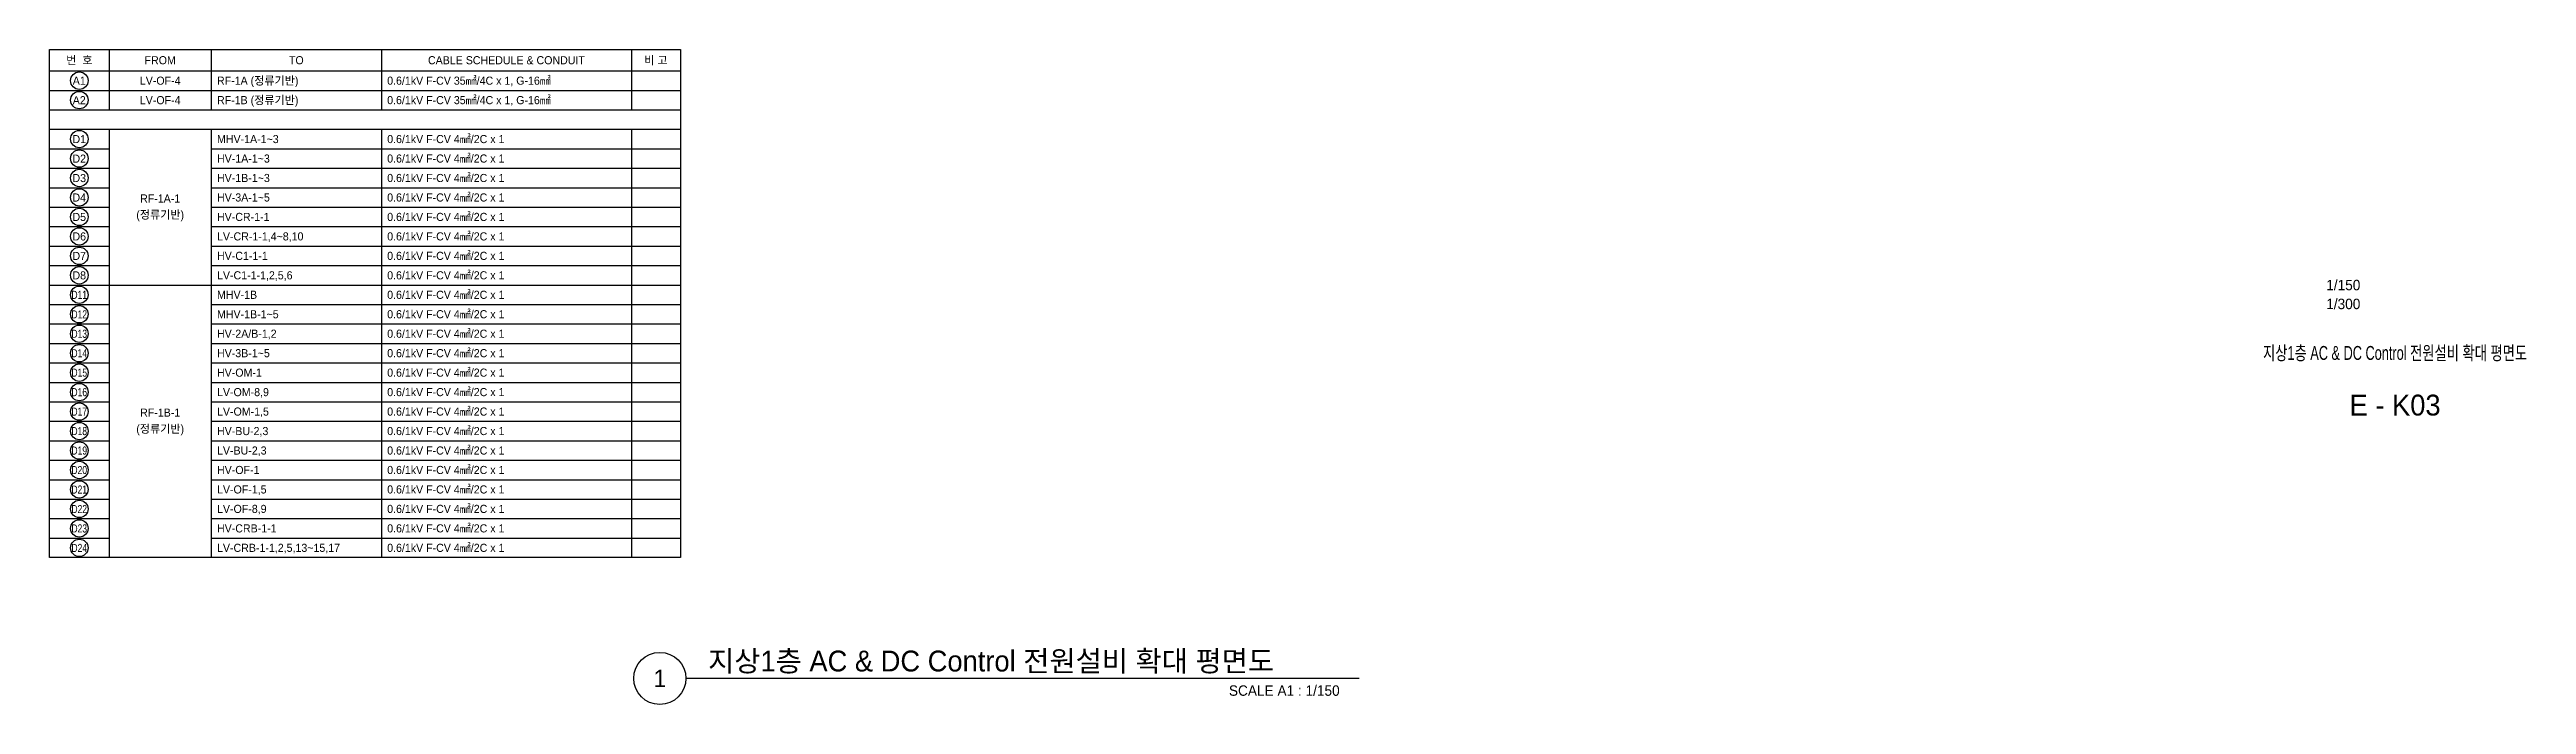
# Model space of a CAD drawing. Header units: millimetres. Extents: x 51585 to 374593, y 4425 to 1197630.
# Drawn here: x 267737 to 374593, y 4425 to 32689 of the extents above; entities that cross this region are included whole.
import ezdxf
from ezdxf.enums import TextEntityAlignment as Align

# ---------------------------------------------------------------- set-up
doc = ezdxf.new("R2010")
doc.units = ezdxf.units.MM
doc.header["$LTSCALE"] = 50
for name, color, linetype in [('-----29 Indicator', 1, 'Continuous'), ('-----30 Text', 2, 'Continuous'), ('-----41 Drawing Title', 2, 'Continuous'), ('-----42 Drawing Number', 2, 'Continuous'), ('-----43 Drawing Scale', 3, 'Continuous')]:
    doc.layers.add(name, color=color, linetype=linetype)
doc.styles.add('ELEC', font='')
doc.styles.add('돋움', font='')
doc.styles.get('ELEC').set_extended_font_data('Dotum')
doc.styles.get('돋움').set_extended_font_data('Dotum')

msp = doc.modelspace()

# ---------------------------------------------------------------- texts
at = {"layer": '-----41 Drawing Title', "style": 'ELEC', "width": 0.7}
msp.add_text('지상1층 AC & DC Control 전원설비 확대 평면도', height=600, dxfattribs=at).set_placement((368925, 19595), align=Align.MIDDLE_CENTER)
at = {"layer": '-----41 Drawing Title', "color": 2, "style": 'ELEC'}
msp.add_text('지상1층 AC & DC Control 전원설비 확대 평면도', height=900, dxfattribs=at).set_placement((296148, 5850))
at = {"layer": '-----41 Drawing Title', "color": 7, "style": 'ELEC'}
msp.add_text('1', height=750, dxfattribs=at).set_placement((294064, 5550), align=Align.MIDDLE)
at = {"layer": '-----41 Drawing Title', "style": 'ELEC'}
msp.add_text('SCALE A1 : 1/150', height=450, dxfattribs=at).set_placement((323394, 4800), align=Align.RIGHT)
at = {"layer": '-----42 Drawing Number', "style": 'ELEC'}
msp.add_text('E - K03', height=900, dxfattribs=at).set_placement((368925, 17345), align=Align.MIDDLE_CENTER)
at = {"layer": '-----43 Drawing Scale', "style": 'ELEC'}
for s, p in [('1/150', (366690, 22525)), ('1/300', (366690, 21710))]:
    msp.add_text(s, height=450, dxfattribs=at).set_placement(p, align=Align.MIDDLE_CENTER)

# ---------------------------------------------------------------- linework, layer by layer
at = {"layer": '-----41 Drawing Title', "color": 7}
msp.add_line((324236, 5550), (295189, 5550), dxfattribs=at)
msp.add_circle((294064, 5550), 1125, dxfattribs=at)

msp.set_redraw_order([(e.dxf.handle, doc.entitydb.next_handle()) for e in msp.query("TEXT MTEXT ATTDEF DIMENSION ARC_DIMENSION")])  # texts and dimensions are drawn at this point

# ---------------------------------------------------------------- wipeouts: each hides what was drawn before it
msp.add_wipeout([(294953, 10765), (267737, 10765), (267737, 32689), (294953, 32689)]).dxf.layer = '-----29 Indicator'

# ---------------------------------------------------------------- next in the draw order: linework, layer by layer
at = {"layer": '-----29 Indicator'}
msp.add_lwpolyline([(294953, 10765), (267737, 10765), (267737, 32689), (294953, 32689)], close=True, dxfattribs=at)
for points in [[(270307, 32689), (270307, 30085)], [(274712, 32689), (274712, 30085)], [(282053, 32689), (282053, 30085)], [(292840, 32689), (292840, 30085)], [(267737, 31765), (294953, 31765)], [(267737, 30925), (294953, 30925)], [(267737, 30085), (294953, 30085)], [(267737, 29245), (294953, 29245)], [(270307, 29245), (270307, 10765)], [(274712, 29245), (274712, 10765)], [(282053, 29245), (282053, 10765)], [(292840, 29245), (292840, 10765)], [(267737, 28405), (270307, 28405)], [(274712, 28405), (294953, 28405)], [(267737, 27565), (270307, 27565)], [(267737, 26725), (270307, 26725)], [(274712, 27565), (294953, 27565)], [(274712, 26725), (294953, 26725)], [(267737, 25885), (270307, 25885)], [(274712, 25885), (294953, 25885)], [(267737, 25045), (270307, 25045)], [(274712, 25045), (294953, 25045)], [(267737, 24205), (270307, 24205)], [(274712, 24205), (294953, 24205)], [(267737, 23365), (270307, 23365)], [(267737, 22525), (294953, 22525)], [(274712, 23365), (294953, 23365)], [(267737, 21685), (270307, 21685)], [(274712, 21685), (294953, 21685)], [(267737, 20845), (270307, 20845)], [(274712, 20845), (294953, 20845)], [(267737, 20005), (270307, 20005)], [(274712, 20005), (294953, 20005)], [(267737, 19165), (270307, 19165)], [(267737, 18325), (270307, 18325)], [(274712, 19165), (294953, 19165)], [(274712, 18325), (294953, 18325)], [(267737, 17485), (270307, 17485)], [(274712, 17485), (294953, 17485)], [(267737, 16645), (270307, 16645)], [(274712, 16645), (294953, 16645)], [(267737, 15805), (270307, 15805)], [(267737, 14965), (270307, 14965)], [(274712, 15805), (294953, 15805)], [(274712, 14965), (294953, 14965)], [(267737, 14125), (270307, 14125)], [(274712, 14125), (294953, 14125)], [(267737, 13285), (270307, 13285)], [(274712, 13285), (294953, 13285)], [(267737, 12445), (270307, 12445)], [(274712, 12445), (294953, 12445)], [(267737, 11605), (270307, 11605)], [(274712, 11605), (294953, 11605)]]:
    msp.add_lwpolyline(points, dxfattribs=at)
for centre in [(269022, 31345), (269022, 30505), (269022, 28825), (269022, 27985), (269022, 27145), (269022, 26305), (269022, 25465), (269022, 24625), (269022, 23785), (269022, 22945), (269022, 22105), (269022, 21265), (269022, 20424), (269022, 19584), (269022, 18744), (269022, 17904), (269022, 17064), (269022, 16224), (269022, 15384), (269022, 14544), (269022, 13704), (269022, 12864), (269022, 12024), (269022, 11184)]:
    msp.add_circle(centre, 375, dxfattribs=at)

# ---------------------------------------------------------------- next in the draw order: texts
at = {"layer": '-----30 Text', "style": '돋움'}
for s, p in [('번  호', (269022, 32227)), ('FROM', (272510, 32227)), ('TO', (278383, 32227)), ('CABLE SCHEDULE & CONDUIT', (287447, 32227)), ('비 고', (293897, 32227)), ('LV-OF-4', (272510, 31345)), ('LV-OF-4', (272510, 30505)), ('(정류기반)', (272510, 25560)), ('RF-1A-1', (272510, 26260)), ('RF-1B-1', (272510, 17020)), ('(정류기반)', (272510, 16320))]:
    msp.add_text(s, height=350, dxfattribs=at).set_placement(p, align=Align.MIDDLE_CENTER)
for s, p in [('A1', (269018, 31343)), ('A2', (269018, 30503)), ('D1', (269018, 28823)), ('D2', (269018, 27983)), ('D3', (269018, 27143)), ('D4', (269018, 26303)), ('D5', (269018, 25463)), ('D6', (269018, 24623)), ('D7', (269018, 23783)), ('D8', (269018, 22943))]:
    msp.add_text(s, height=350, dxfattribs=at).set_placement(p, align=Align.MIDDLE)
for s, p in [('RF-1A (정류기반)', (274962, 31345)), ('0.6/1kV F-CV 35㎟/4C x 1, G-16㎟', (282303, 31345)), ('RF-1B (정류기반)', (274962, 30505)), ('0.6/1kV F-CV 35㎟/4C x 1, G-16㎟', (282303, 30505)), ('MHV-1A-1~3', (274962, 28825)), ('0.6/1kV F-CV 4㎟/2C x 1', (282303, 28825)), ('HV-1A-1~3', (274962, 27985)), ('0.6/1kV F-CV 4㎟/2C x 1', (282303, 27985)), ('HV-1B-1~3', (274962, 27145)), ('0.6/1kV F-CV 4㎟/2C x 1', (282303, 27145)), ('HV-3A-1~5', (274962, 26305)), ('0.6/1kV F-CV 4㎟/2C x 1', (282303, 26305)), ('0.6/1kV F-CV 4㎟/2C x 1', (282303, 25465)), ('HV-CR-1-1', (274962, 25465)), ('LV-CR-1-1,4~8,10', (274962, 24625)), ('0.6/1kV F-CV 4㎟/2C x 1', (282303, 24625)), ('HV-C1-1-1', (274962, 23785)), ('0.6/1kV F-CV 4㎟/2C x 1', (282303, 23785)), ('LV-C1-1-1,2,5,6', (274962, 22945)), ('0.6/1kV F-CV 4㎟/2C x 1', (282303, 22945)), ('MHV-1B', (274962, 22105)), ('MHV-1B-1~5', (274962, 21265)), ('0.6/1kV F-CV 4㎟/2C x 1', (282303, 22105)), ('0.6/1kV F-CV 4㎟/2C x 1', (282303, 21265)), ('HV-2A/B-1,2', (274962, 20425)), ('0.6/1kV F-CV 4㎟/2C x 1', (282303, 20425)), ('HV-3B-1~5', (274962, 19585)), ('0.6/1kV F-CV 4㎟/2C x 1', (282303, 19585)), ('HV-OM-1', (274962, 18745)), ('0.6/1kV F-CV 4㎟/2C x 1', (282303, 18745)), ('LV-OM-8,9', (274962, 17905)), ('LV-OM-1,5', (274962, 17065)), ('0.6/1kV F-CV 4㎟/2C x 1', (282303, 17905)), ('0.6/1kV F-CV 4㎟/2C x 1', (282303, 17065)), ('HV-BU-2,3', (274962, 16225)), ('0.6/1kV F-CV 4㎟/2C x 1', (282303, 16225)), ('LV-BU-2,3', (274962, 15385)), ('0.6/1kV F-CV 4㎟/2C x 1', (282303, 15385)), ('HV-OF-1', (274962, 14545)), ('0.6/1kV F-CV 4㎟/2C x 1', (282303, 14545)), ('0.6/1kV F-CV 4㎟/2C x 1', (282303, 13705)), ('LV-OF-1,5', (274962, 13705)), ('LV-OF-8,9', (274962, 12865)), ('0.6/1kV F-CV 4㎟/2C x 1', (282303, 12865)), ('HV-CRB-1-1', (274962, 12025)), ('0.6/1kV F-CV 4㎟/2C x 1', (282303, 12025)), ('LV-CRB-1-1,2,5,13~15,17', (274962, 11185)), ('0.6/1kV F-CV 4㎟/2C x 1', (282303, 11185))]:
    msp.add_text(s, height=350, dxfattribs=at).set_placement(p, align=Align.MIDDLE_LEFT)
at = {"layer": '-----30 Text', "style": '돋움', "width": 0.8}
for s, p in [('D11', (269018, 22103)), ('D12', (269018, 21263)), ('D13', (269018, 20423)), ('D14', (269018, 19583)), ('D15', (269018, 18743)), ('D16', (269018, 17903)), ('D17', (269018, 17063)), ('D18', (269018, 16223)), ('D19', (269018, 15383)), ('D20', (269018, 14543)), ('D21', (269018, 13702)), ('D22', (269018, 12862)), ('D23', (269018, 12022)), ('D24', (269018, 11182))]:
    msp.add_text(s, height=350, dxfattribs=at).set_placement(p, align=Align.MIDDLE)

doc.saveas('drawing.dxf')
